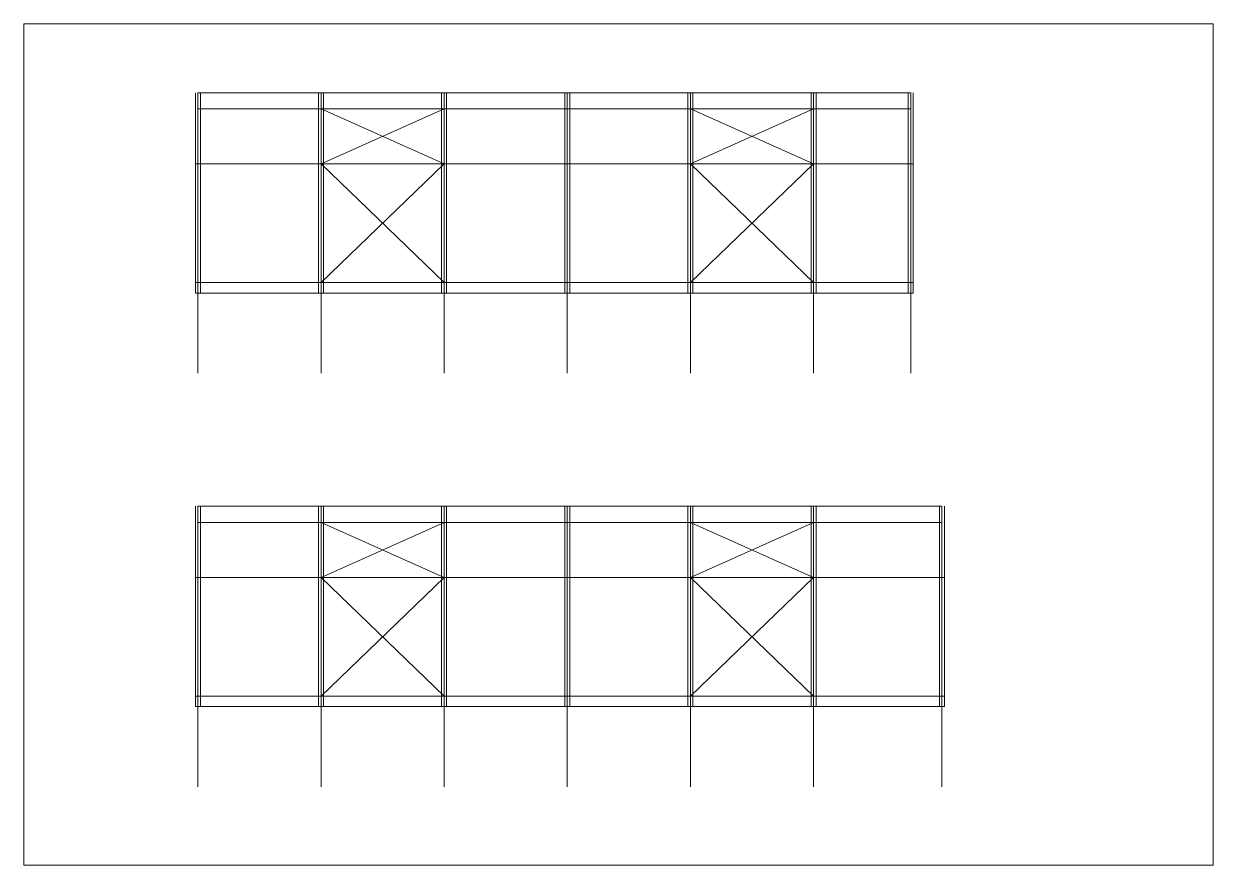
# Model space of a CAD drawing. Extents: x 485428 to 797698, y 56414 to 211814.
# Drawn here: x 506218 to 565618, y 56414 to 98414 of the extents above; entities that cross this region are included whole.
import ezdxf

# ---------------------------------------------------------------- set-up
doc = ezdxf.new("R2010")
doc.units = 0
doc.header["$LTSCALE"] = 1000
doc.header["$MEASUREMENT"] = 0
doc.layers.add('AXIS', color=3, linetype='Continuous')
doc.layers.add('DOTE', color=1, linetype='Continuous')

msp = doc.modelspace()

# ---------------------------------------------------------------- linework, layer by layer
at = {"lineweight": 15}
for p, q in [((514911.4, 94975.9), (550511.4, 94975.9)), ((514911.4, 94164.9), (550511.4, 94164.9)), ((527211.4, 91419.9), (521061.4, 94164.9)), ((527211.4, 94164.9), (521061.4, 91419.9)), ((539511.4, 94164.9), (545661.4, 91419.9)), ((545661.4, 94164.9), (539511.4, 91419.9)), ((514786.4, 91419.9), (550636.4, 91419.9)), ((521061.4, 85495.9), (527211.4, 91419.9)), ((521061.4, 91419.9), (527211.4, 85495.9)), ((539511.4, 91419.9), (545661.4, 85495.9)), ((539511.4, 85495.9), (545661.4, 91419.9)), ((514786.4, 85495.9), (550636.4, 85495.9)), ((514786.4, 84975.9), (550636.4, 84975.9)), ((514911.4, 74330), (552071.4, 74330)), ((514911.4, 73519), (552071.4, 73519)), ((527211.4, 70774), (521061.4, 73519)), ((527211.4, 73519), (521061.4, 70774)), ((539511.4, 73519), (545661.4, 70774)), ((545661.4, 73519), (539511.4, 70774)), ((514786.4, 70774), (552196.4, 70774)), ((521061.4, 64850), (527211.4, 70774)), ((521061.4, 70774), (527211.4, 64850)), ((539511.4, 70774), (545661.4, 64850)), ((539511.4, 64850), (545661.4, 70774)), ((514786.4, 64850), (552196.4, 64850)), ((514786.4, 64330), (552196.4, 64330))]:
    msp.add_line(p, q, dxfattribs=at)
msp.add_lwpolyline([(565618.1, 98414.2), (506218.1, 98414.2), (506218.1, 56414.2), (565618.1, 56414.2)], close=True, dxfattribs=at)
at = {"layer": 'AXIS', "lineweight": 15}
for p, q in [((514911.4, 84975.9), (514911.4, 80975.9)), ((521061.4, 84975.9), (521061.4, 80975.9)), ((527211.4, 84975.9), (527211.4, 80975.9)), ((533361.4, 84975.9), (533361.4, 80975.9)), ((539511.4, 84975.9), (539511.4, 80975.9)), ((545661.4, 84975.9), (545661.4, 80975.9)), ((550511.4, 84975.9), (550511.4, 80975.9)), ((514911.4, 64330), (514911.4, 60330)), ((521061.4, 64330), (521061.4, 60330)), ((527211.4, 64330), (527211.4, 60330)), ((533361.4, 64330), (533361.4, 60330)), ((539511.4, 64330), (539511.4, 60330)), ((545661.4, 64330), (545661.4, 60330)), ((552071.4, 64330), (552071.4, 60330))]:
    msp.add_line(p, q, dxfattribs=at)
at = {"layer": 'DOTE', "color": 0, "lineweight": 15}
for p, q in [((514786.4, 84975.9), (514786.4, 94975.9)), ((515036.4, 84975.9), (515036.4, 94975.9)), ((520936.4, 84975.9), (520936.4, 94975.9)), ((521186.4, 84975.9), (521186.4, 94975.9)), ((527086.4, 84975.9), (527086.4, 94975.9)), ((527336.4, 84975.9), (527336.4, 94975.9)), ((533236.4, 84975.9), (533236.4, 94975.9)), ((533486.4, 84975.9), (533486.4, 94975.9)), ((539386.4, 84975.9), (539386.4, 94975.9)), ((539636.4, 84975.9), (539636.4, 94975.9)), ((545536.4, 84975.9), (545536.4, 94975.9)), ((545786.4, 84975.9), (545786.4, 94975.9)), ((550386.4, 84975.9), (550386.4, 94975.9)), ((550636.4, 84975.9), (550636.4, 94975.9)), ((514786.4, 64330), (514786.4, 74330)), ((515036.4, 64330), (515036.4, 74330)), ((520936.4, 64330), (520936.4, 74330)), ((521186.4, 64330), (521186.4, 74330)), ((527086.4, 64330), (527086.4, 74330)), ((527336.4, 64330), (527336.4, 74330)), ((533236.4, 64330), (533236.4, 74330)), ((533486.4, 64330), (533486.4, 74330)), ((539386.4, 64330), (539386.4, 74330)), ((539636.4, 64330), (539636.4, 74330)), ((545536.4, 64330), (545536.4, 74330)), ((545786.4, 64330), (545786.4, 74330)), ((551946.4, 64330), (551946.4, 74330)), ((552196.4, 64330), (552196.4, 74330))]:
    msp.add_line(p, q, dxfattribs=at)
at = {"layer": 'DOTE', "lineweight": 15}
for p, q in [((514911.4, 84975.9), (514911.4, 94975.9)), ((521061.4, 84975.9), (521061.4, 94975.9)), ((527211.4, 84975.9), (527211.4, 94975.9)), ((533361.4, 84975.9), (533361.4, 94975.9)), ((539511.4, 84975.9), (539511.4, 94975.9)), ((545661.4, 84975.9), (545661.4, 94975.9)), ((550511.4, 84975.9), (550511.4, 94975.9)), ((514911.4, 64330), (514911.4, 74330)), ((521061.4, 64330), (521061.4, 74330)), ((527211.4, 64330), (527211.4, 74330)), ((533361.4, 64330), (533361.4, 74330)), ((539511.4, 64330), (539511.4, 74330)), ((545661.4, 64330), (545661.4, 74330)), ((552071.4, 64330), (552071.4, 74330))]:
    msp.add_line(p, q, dxfattribs=at)

doc.saveas('drawing.dxf')
